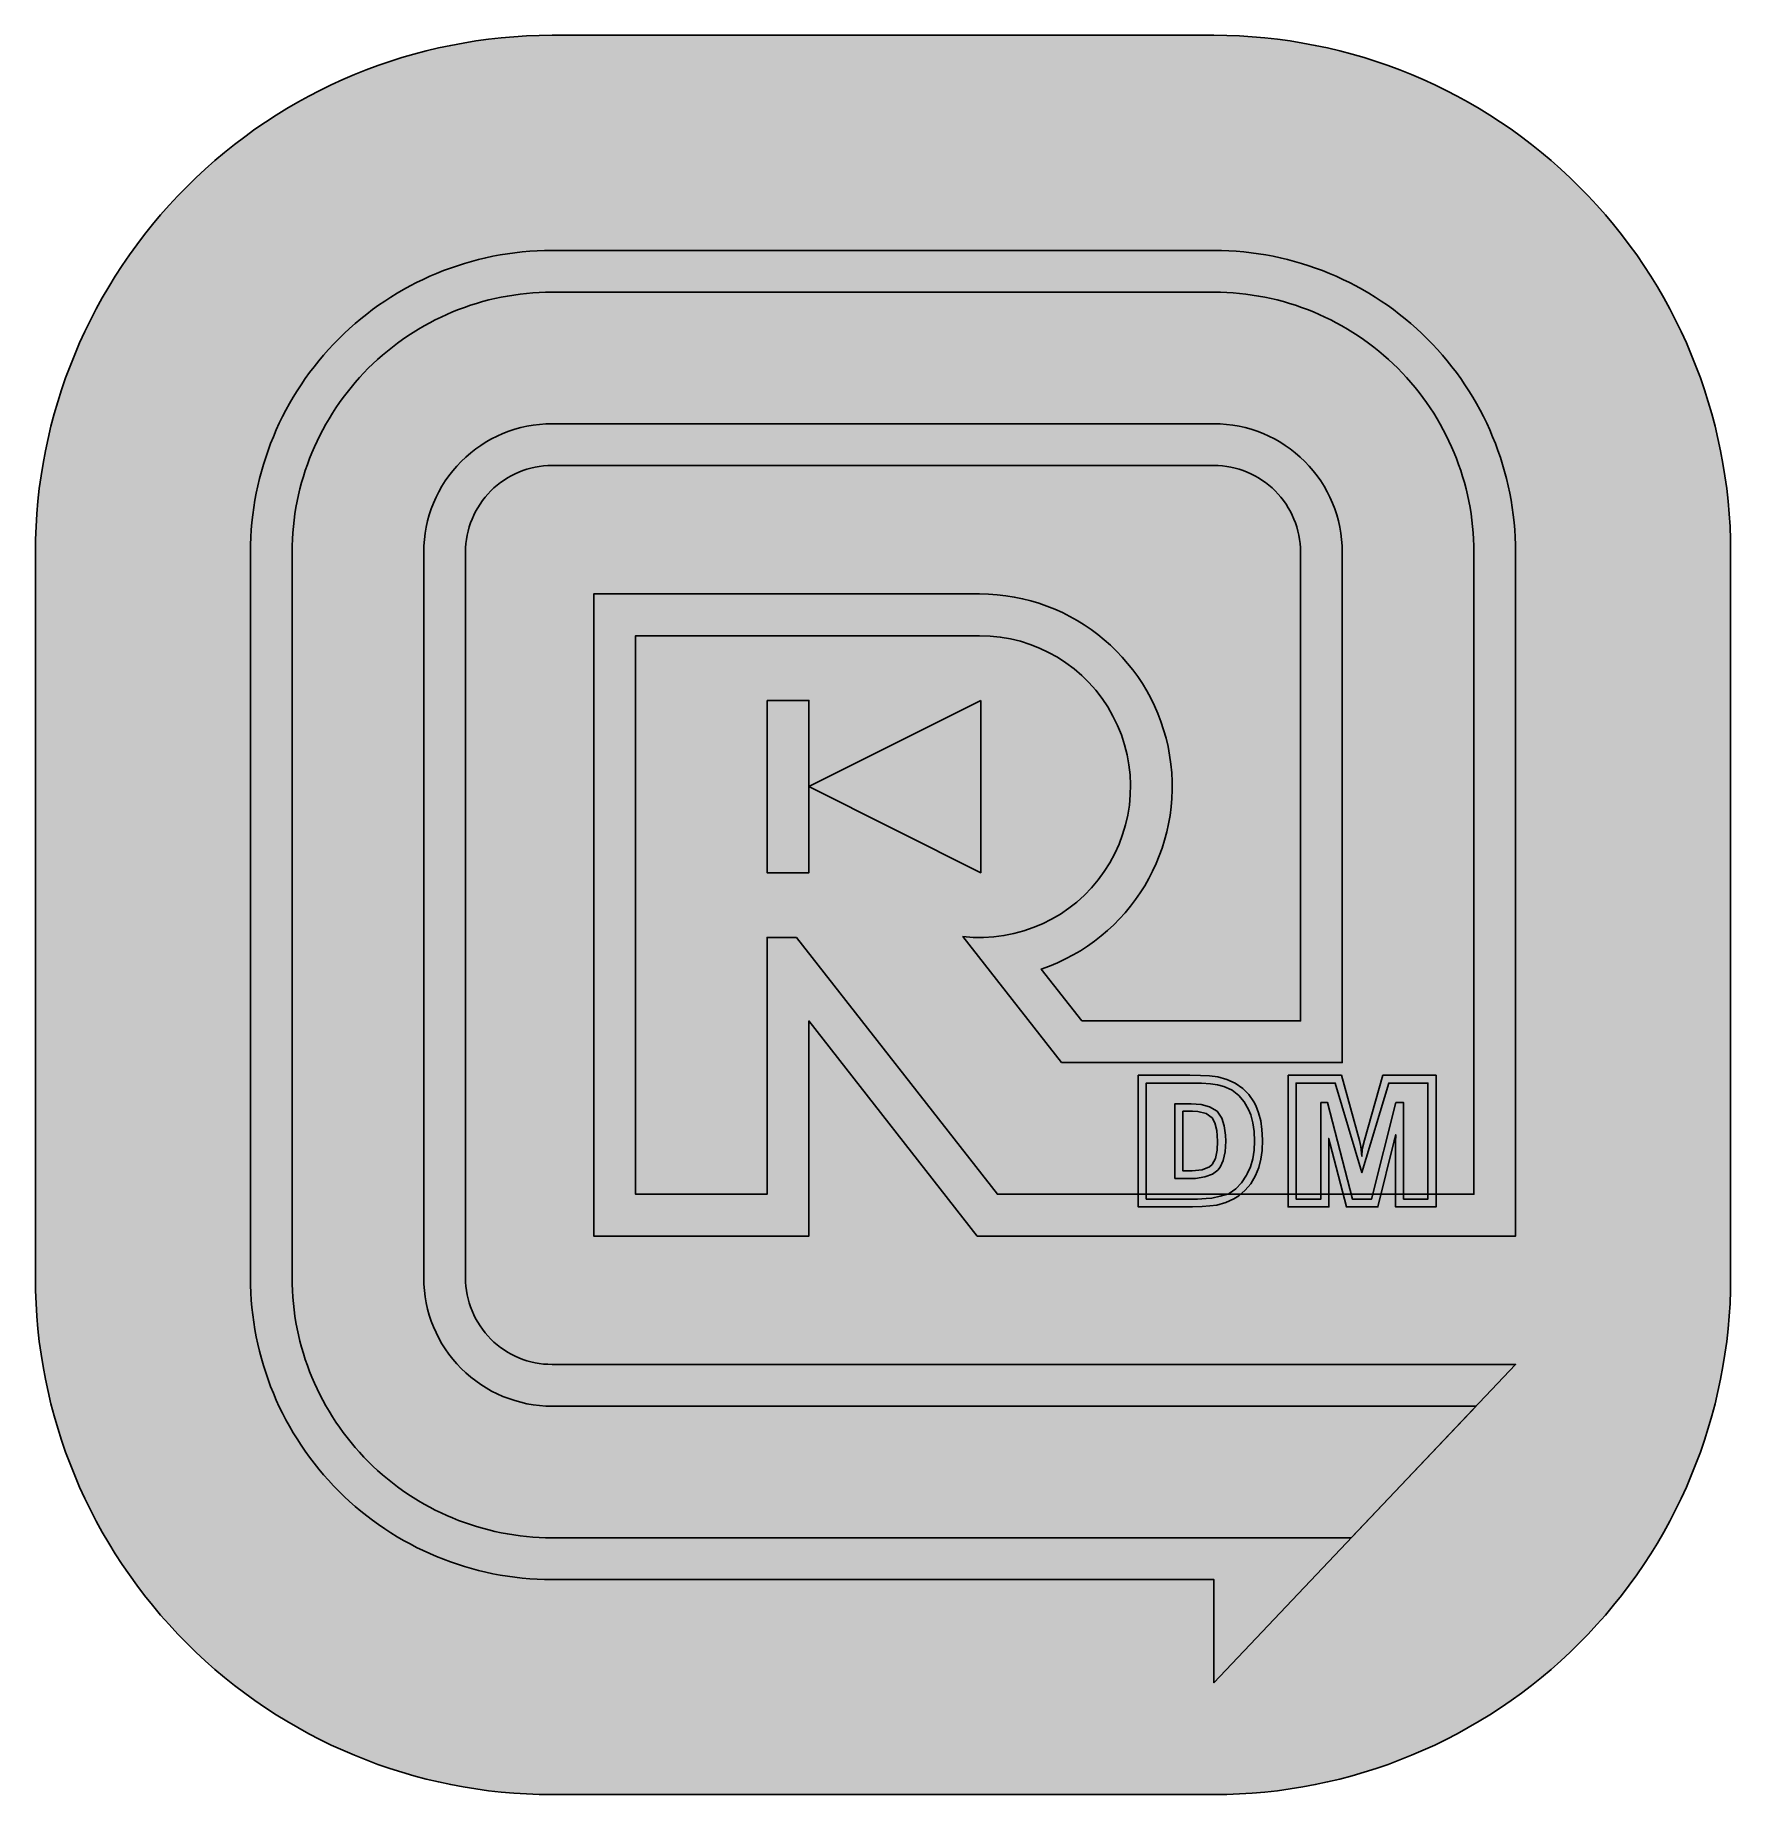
# Model space of a CAD drawing. Header units: millimetres. Extents: x 2963 to 4062, y 1247 to 1959.
# Drawn here: x 3367.53 to 3393.94, y 1266.03 to 1293.43 of the extents above; entities that cross this region are included whole.
import ezdxf

# ---------------------------------------------------------------- set-up
doc = ezdxf.new("R2010")
doc.units = ezdxf.units.MM
doc.layers.get('0').update_dxf_attribs({"color": 255})
doc.layers.add('DMText', color=7, linetype='Continuous', true_color=0x22346e)
doc.layers.add('image', color=7, linetype='Continuous', true_color=0x22346e)
for name, color, linetype in [('textbound', 255, 'Continuous'), ('textboundcntr', 7, 'Continuous'), ('texthatch', 7, 'Continuous')]:
    doc.layers.add(name, color=color, linetype=linetype)

msp = doc.modelspace()

# ---------------------------------------------------------------- hatches: boundary and pattern name
at = {"layer": 'DMText', "true_color": 0x000000}
h = msp.add_hatch(color=18, dxfattribs=at)
h.dxf.hatch_style = 1
h.paths.add_polyline_path([(3370.881, 1274.08), (3370.881, 1285.38, -0.414214), (3375.581, 1290.08), (3385.891, 1290.08, -0.414214), (3390.591, 1285.38), (3390.591, 1274.73), (3385.241, 1274.73), (3382.203, 1274.73), (3379.581, 1278.08), (3379.581, 1274.73), (3376.231, 1274.73), (3376.231, 1284.73), (3382.241, 1284.73, -0.848947), (3383.202, 1278.888), (3383.835, 1278.08), (3387.241, 1278.08), (3387.241, 1285.38, 0.414214), (3385.891, 1286.73), (3375.581, 1286.73, 0.414214), (3374.231, 1285.38), (3374.231, 1274.08, 0.414214), (3375.581, 1272.73), (3385.891, 1272.73), (3390.591, 1272.73), (3385.891, 1267.773), (3385.891, 1269.38), (3375.581, 1269.38, -0.414214)], flags=16)
h.paths.add_polyline_path([(3378.931, 1280.388), (3378.931, 1283.071), (3379.581, 1283.071), (3379.581, 1281.73), (3382.258, 1283.071), (3382.258, 1280.388), (3379.581, 1281.73), (3379.581, 1280.388)], flags=0)
edge = h.paths.add_edge_path()
edge.add_line((3375.581, 1266.03), (3385.891, 1266.03))
edge.add_arc((3385.891, 1274.08), 8.05, 270, 360)
edge.add_line((3393.941, 1274.08), (3393.941, 1285.38))
edge.add_arc((3385.891, 1285.38), 8.05, 360, 450)
edge.add_line((3385.891, 1293.43), (3375.581, 1293.43))
edge.add_arc((3375.581, 1285.38), 8.05, 90, 180)
edge.add_line((3367.531, 1285.38), (3367.531, 1274.08))
edge.add_arc((3375.581, 1274.08), 8.05, 180, 270)
h = msp.add_hatch(color=18, dxfattribs=at)
h.dxf.hatch_style = 1
h.paths.add_polyline_path([(3382.258, 1280.388), (3382.258, 1283.071), (3379.581, 1281.73)])
h.paths.add_polyline_path([(3378.931, 1280.388), (3379.581, 1280.388), (3379.581, 1283.071), (3378.931, 1283.071)])
h = msp.add_hatch(color=18, dxfattribs=at)
h.dxf.hatch_style = 1
h.paths.add_polyline_path([(3384.712, 1275.184), (3385.395, 1275.184), (3385.556, 1275.186), (3385.707, 1275.19), (3385.83, 1275.2), (3385.934, 1275.213), (3386.079, 1275.253), (3386.199, 1275.307), (3386.277, 1275.356), (3386.378, 1275.442), (3386.464, 1275.543), (3386.541, 1275.67), (3386.591, 1275.798), (3386.623, 1275.925), (3386.643, 1276.062), (3386.65, 1276.228), (3386.64, 1276.388), (3386.62, 1276.524), (3386.586, 1276.648), (3386.542, 1276.763), (3386.511, 1276.822), (3386.433, 1276.936), (3386.341, 1277.028), (3386.22, 1277.109), (3386.091, 1277.17), (3385.952, 1277.209), (3385.822, 1277.224), (3385.683, 1277.231), (3385.514, 1277.234), (3384.712, 1277.234)])
h.paths.add_polyline_path([(3384.838, 1275.304), (3384.838, 1277.112), (3385.576, 1277.112), (3385.698, 1277.11), (3385.839, 1277.101), (3385.946, 1277.086), (3386.046, 1277.061), (3386.168, 1277.005), (3386.278, 1276.919), (3386.364, 1276.818), (3386.431, 1276.698), (3386.464, 1276.617), (3386.497, 1276.493), (3386.517, 1276.357), (3386.523, 1276.209), (3386.517, 1276.069), (3386.496, 1275.931), (3386.46, 1275.807), (3386.411, 1275.696), (3386.401, 1275.677), (3386.323, 1275.559), (3386.232, 1275.463), (3386.128, 1275.391), (3385.99, 1275.35), (3385.86, 1275.322), (3385.768, 1275.313), (3385.635, 1275.305), (3385.47, 1275.304)], flags=16)
h.paths.add_polyline_path([(3385.283, 1275.627), (3385.283, 1276.789), (3385.536, 1276.789), (3385.695, 1276.778), (3385.824, 1276.743), (3385.94, 1276.674), (3386.012, 1276.567), (3386.052, 1276.447), (3386.072, 1276.302), (3386.075, 1276.209), (3386.065, 1276.043), (3386.036, 1275.908), (3385.989, 1275.804), (3385.954, 1275.757), (3385.868, 1275.693), (3385.752, 1275.65), (3385.605, 1275.628), (3385.525, 1275.627)], flags=0)
h.paths.add_polyline_path([(3385.409, 1275.745), (3385.409, 1276.674), (3385.56, 1276.674), (3385.64, 1276.669), (3385.772, 1276.636), (3385.862, 1276.57), (3385.906, 1276.495), (3385.938, 1276.371), (3385.949, 1276.209), (3385.941, 1276.066), (3385.914, 1275.935), (3385.865, 1275.844), (3385.821, 1275.806), (3385.709, 1275.76), (3385.551, 1275.745)], flags=0)
h.paths.add_polyline_path([(3387.047, 1277.234), (3387.047, 1275.184), (3387.682, 1275.184), (3387.682, 1276.189), (3387.679, 1276.25), (3387.701, 1276.16), (3387.955, 1275.184), (3388.445, 1275.184), (3388.697, 1276.212), (3388.723, 1276.307), (3388.72, 1276.195), (3388.72, 1275.184), (3389.351, 1275.184), (3389.351, 1277.234), (3388.524, 1277.234), (3388.238, 1276.224), (3388.203, 1276.085), (3388.198, 1275.973), (3388.18, 1276.126), (3388.158, 1276.219), (3387.877, 1277.234)])
h.paths.add_polyline_path([(3387.172, 1277.112), (3387.782, 1277.112), (3388.198, 1275.719), (3388.616, 1277.112), (3389.226, 1277.112), (3389.226, 1275.304), (3388.846, 1275.304), (3388.846, 1276.809), (3388.726, 1276.809), (3388.348, 1275.304), (3388.048, 1275.304), (3387.662, 1276.809), (3387.557, 1276.809), (3387.557, 1275.304), (3387.172, 1275.304)], flags=16)
h = msp.add_hatch(color=18, dxfattribs=at)
h.dxf.hatch_style = 1
h.paths.add_polyline_path([(3384.838, 1275.304), (3385.47, 1275.304), (3385.635, 1275.305), (3385.768, 1275.313), (3385.86, 1275.322), (3385.99, 1275.35), (3386.124, 1275.389), (3386.128, 1275.391), (3386.232, 1275.463), (3386.323, 1275.559), (3386.401, 1275.677), (3386.411, 1275.696), (3386.46, 1275.807), (3386.496, 1275.931), (3386.517, 1276.069), (3386.523, 1276.209), (3386.517, 1276.357), (3386.497, 1276.493), (3386.464, 1276.617), (3386.431, 1276.698), (3386.364, 1276.818), (3386.278, 1276.919), (3386.174, 1277), (3386.165, 1277.006), (3386.046, 1277.061), (3385.946, 1277.086), (3385.839, 1277.101), (3385.698, 1277.11), (3385.576, 1277.112), (3384.838, 1277.112)])
h.paths.add_polyline_path([(3385.283, 1276.789), (3385.536, 1276.789), (3385.695, 1276.778), (3385.824, 1276.743), (3385.94, 1276.674), (3386.012, 1276.567), (3386.052, 1276.447), (3386.072, 1276.302), (3386.075, 1276.209), (3386.065, 1276.043), (3386.036, 1275.908), (3385.989, 1275.804), (3385.954, 1275.757), (3385.868, 1275.693), (3385.752, 1275.65), (3385.605, 1275.628), (3385.525, 1275.627), (3385.283, 1275.627)], flags=16)
h.paths.add_polyline_path([(3385.409, 1276.674), (3385.56, 1276.674), (3385.64, 1276.669), (3385.772, 1276.636), (3385.862, 1276.57), (3385.906, 1276.495), (3385.938, 1276.371), (3385.949, 1276.209), (3385.941, 1276.066), (3385.914, 1275.935), (3385.865, 1275.844), (3385.821, 1275.806), (3385.709, 1275.76), (3385.551, 1275.745), (3385.409, 1275.745)], flags=0)
h.paths.add_polyline_path([(3387.172, 1277.112), (3387.172, 1275.304), (3387.557, 1275.304), (3387.557, 1276.809), (3387.662, 1276.809), (3388.048, 1275.304), (3388.348, 1275.304), (3388.726, 1276.809), (3388.846, 1276.809), (3388.846, 1275.304), (3389.226, 1275.304), (3389.226, 1277.112), (3388.616, 1277.112), (3388.198, 1275.719), (3387.782, 1277.112)])
h = msp.add_hatch(color=18, dxfattribs=at)
h.dxf.hatch_style = 1
h.paths.add_polyline_path([(3385.283, 1275.627), (3385.525, 1275.627), (3385.605, 1275.628), (3385.752, 1275.65), (3385.868, 1275.693), (3385.954, 1275.757), (3385.989, 1275.804), (3386.036, 1275.908), (3386.065, 1276.043), (3386.075, 1276.209), (3386.072, 1276.302), (3386.052, 1276.447), (3386.012, 1276.567), (3385.94, 1276.674), (3385.824, 1276.743), (3385.695, 1276.778), (3385.536, 1276.789), (3385.283, 1276.789)])
h.paths.add_polyline_path([(3385.409, 1276.674), (3385.56, 1276.674), (3385.64, 1276.669), (3385.772, 1276.636), (3385.862, 1276.57), (3385.906, 1276.495), (3385.938, 1276.371), (3385.949, 1276.209), (3385.941, 1276.066), (3385.914, 1275.935), (3385.865, 1275.844), (3385.821, 1275.806), (3385.709, 1275.76), (3385.551, 1275.745), (3385.409, 1275.745)], flags=16)
h = msp.add_hatch(color=18, dxfattribs=at)
h.dxf.hatch_style = 1
h.paths.add_polyline_path([(3385.409, 1275.745), (3385.551, 1275.745), (3385.709, 1275.76), (3385.821, 1275.806), (3385.865, 1275.844), (3385.914, 1275.935), (3385.941, 1276.066), (3385.949, 1276.209), (3385.938, 1276.371), (3385.906, 1276.495), (3385.862, 1276.57), (3385.772, 1276.636), (3385.64, 1276.669), (3385.56, 1276.674), (3385.409, 1276.674)])
at = {"layer": 'image', "true_color": 0xffffff}
h = msp.add_hatch(color=7, dxfattribs=at)
h.dxf.hatch_style = 1
edge = h.paths.add_edge_path()
edge.add_arc((3385.891, 1285.38), 4.05, 360, 450)
edge.add_line((3385.891, 1289.43), (3375.581, 1289.43))
edge.add_arc((3375.581, 1285.38), 4.05, 90, 180)
edge.add_line((3371.531, 1285.38), (3371.531, 1274.08))
edge.add_arc((3375.581, 1274.08), 4.05, 180, 270)
edge.add_line((3375.581, 1270.03), (3388.031, 1270.03))
edge.add_line((3388.031, 1270.03), (3389.975, 1272.08))
edge.add_line((3389.975, 1272.08), (3375.581, 1272.08))
edge.add_arc((3375.581, 1274.08), 2, 180, 270, ccw=False)
edge.add_line((3373.581, 1274.08), (3373.581, 1285.38))
edge.add_arc((3375.581, 1285.38), 2, 90, 180, ccw=False)
edge.add_line((3375.581, 1287.38), (3385.891, 1287.38))
edge.add_arc((3385.891, 1285.38), 2, 0, 90, ccw=False)
edge.add_line((3387.891, 1285.38), (3387.891, 1277.43))
edge.add_line((3387.891, 1277.43), (3383.518, 1277.43))
edge.add_line((3383.518, 1277.43), (3381.98, 1279.394))
edge.add_arc((3382.241, 1281.73), 2.35, 263.6268, 450)
edge.add_line((3382.241, 1284.08), (3376.881, 1284.08))
edge.add_line((3376.881, 1284.08), (3376.881, 1275.38))
edge.add_line((3376.881, 1275.38), (3378.931, 1275.38))
edge.add_line((3378.931, 1275.38), (3378.931, 1279.38))
edge.add_line((3378.931, 1279.38), (3379.388, 1279.38))
edge.add_line((3379.388, 1279.38), (3382.519, 1275.38))
edge.add_line((3382.519, 1275.38), (3384.591, 1275.38))
edge.add_line((3384.591, 1275.38), (3389.941, 1275.38))
edge.add_line((3389.941, 1275.38), (3389.941, 1285.38))
h.paths.add_polyline_path([(3382.258, 1280.388), (3379.581, 1281.73), (3379.581, 1280.388), (3378.931, 1280.388), (3378.931, 1283.071), (3379.581, 1283.071), (3379.581, 1281.73), (3382.258, 1283.071)], flags=16)
at = {"layer": 'texthatch', "true_color": 0xffffff}
h = msp.add_hatch(color=7, dxfattribs=at)
h.dxf.hatch_style = 1
edge = h.paths.add_edge_path()
edge.add_arc((3375.581, 1285.38), 1.35, 90, 180, ccw=False)
edge.add_line((3375.581, 1286.73), (3385.891, 1286.73))
edge.add_arc((3385.891, 1285.38), 1.35, 0, 90, ccw=False)
edge.add_line((3387.241, 1285.38), (3387.241, 1278.08))
edge.add_line((3387.241, 1278.08), (3383.835, 1278.08))
edge.add_line((3383.835, 1278.08), (3383.202, 1278.888))
edge.add_arc((3382.241, 1281.73), 3, 288.6821, 450)
edge.add_line((3382.241, 1284.73), (3376.231, 1284.73))
edge.add_line((3376.231, 1284.73), (3376.231, 1274.73))
edge.add_line((3376.231, 1274.73), (3379.581, 1274.73))
edge.add_line((3379.581, 1274.73), (3379.581, 1278.08))
edge.add_line((3379.581, 1278.08), (3382.203, 1274.73))
edge.add_line((3382.203, 1274.73), (3385.241, 1274.73))
edge.add_line((3385.241, 1274.73), (3390.591, 1274.73))
edge.add_line((3390.591, 1274.73), (3390.591, 1285.38))
edge.add_arc((3385.891, 1285.38), 4.7, 360, 450)
edge.add_line((3385.891, 1290.08), (3375.581, 1290.08))
edge.add_arc((3375.581, 1285.38), 4.7, 90, 180)
edge.add_line((3370.881, 1285.38), (3370.881, 1274.08))
edge.add_arc((3375.581, 1274.08), 4.7, 180, 270)
edge.add_line((3375.581, 1269.38), (3385.891, 1269.38))
edge.add_line((3385.891, 1269.38), (3385.891, 1267.773))
edge.add_line((3385.891, 1267.773), (3390.591, 1272.73))
edge.add_line((3390.591, 1272.73), (3385.891, 1272.73))
edge.add_line((3385.891, 1272.73), (3375.581, 1272.73))
edge.add_arc((3375.581, 1274.08), 1.35, 180, 270, ccw=False)
edge.add_line((3374.231, 1274.08), (3374.231, 1285.38))
edge = h.paths.add_edge_path(flags=16)
edge.add_arc((3375.581, 1285.38), 4.05, 90, 180, ccw=False)
edge.add_line((3375.581, 1289.43), (3385.891, 1289.43))
edge.add_arc((3385.891, 1285.38), 4.05, 0, 90, ccw=False)
edge.add_line((3389.941, 1285.38), (3389.941, 1275.38))
edge.add_line((3389.941, 1275.38), (3384.591, 1275.38))
edge.add_line((3384.591, 1275.38), (3382.519, 1275.38))
edge.add_line((3382.519, 1275.38), (3379.388, 1279.38))
edge.add_line((3379.388, 1279.38), (3378.931, 1279.38))
edge.add_line((3378.931, 1279.38), (3378.931, 1275.38))
edge.add_line((3378.931, 1275.38), (3376.881, 1275.38))
edge.add_line((3376.881, 1275.38), (3376.881, 1284.08))
edge.add_line((3376.881, 1284.08), (3382.241, 1284.08))
edge.add_arc((3382.241, 1281.73), 2.35, -96.3732, 90, ccw=False)
edge.add_line((3381.98, 1279.394), (3383.518, 1277.43))
edge.add_line((3383.518, 1277.43), (3387.891, 1277.43))
edge.add_line((3387.891, 1277.43), (3387.891, 1285.38))
edge.add_arc((3385.891, 1285.38), 2, 0, 90)
edge.add_line((3385.891, 1287.38), (3375.581, 1287.38))
edge.add_arc((3375.581, 1285.38), 2, 90, 180)
edge.add_line((3373.581, 1285.38), (3373.581, 1274.08))
edge.add_arc((3375.581, 1274.08), 2, 180, 270)
edge.add_line((3375.581, 1272.08), (3385.891, 1272.08))
edge.add_line((3385.891, 1272.08), (3385.891, 1270.03))
edge.add_line((3385.891, 1270.03), (3375.581, 1270.03))
edge.add_arc((3375.581, 1274.08), 4.05, 180, 270, ccw=False)
edge.add_line((3371.531, 1274.08), (3371.531, 1285.38))
h.paths.add_polyline_path([(3378.931, 1283.071), (3379.581, 1283.071), (3379.581, 1281.73), (3382.258, 1283.071), (3382.258, 1280.388), (3379.581, 1281.73), (3379.581, 1280.388), (3378.931, 1280.388)], flags=0)
h.paths.add_polyline_path([(3381.032, 1281.73), (3381.608, 1282.019), (3381.608, 1281.441)], flags=0)

# ---------------------------------------------------------------- linework, layer by layer
at = {"color": 7, "true_color": 0xffffff}
for points in [[(3385.891, 1272.73), (3390.591, 1272.73), (3385.891, 1267.773), (3385.891, 1269.38), (3375.581, 1269.38, -0.414214), (3370.881, 1274.08), (3370.881, 1285.38, -0.414214), (3375.581, 1290.08), (3385.891, 1290.08, -0.414214), (3390.591, 1285.38), (3390.591, 1274.73), (3385.241, 1274.73), (3382.203, 1274.73), (3379.581, 1278.08), (3379.581, 1274.73), (3376.231, 1274.73), (3376.231, 1284.73), (3382.241, 1284.73, -0.848947), (3383.202, 1278.888), (3383.835, 1278.08), (3387.241, 1278.08), (3387.241, 1285.38, 0.414214), (3385.891, 1286.73), (3375.581, 1286.73, 0.414214), (3374.231, 1285.38), (3374.231, 1274.08, 0.414214), (3375.581, 1272.73)], [(3383.518, 1277.43), (3387.891, 1277.43), (3387.891, 1285.38, 0.414214), (3385.891, 1287.38), (3375.581, 1287.38, 0.414214), (3373.581, 1285.38), (3373.581, 1274.08, 0.414214), (3375.581, 1272.08), (3389.975, 1272.08), (3388.031, 1270.03), (3375.581, 1270.03, -0.414214), (3371.531, 1274.08), (3371.531, 1285.38, -0.414214), (3375.581, 1289.43), (3385.891, 1289.43, -0.414214), (3389.941, 1285.38), (3389.941, 1275.38), (3384.591, 1275.38), (3382.519, 1275.38), (3379.388, 1279.38), (3378.931, 1279.38), (3378.931, 1275.38), (3376.881, 1275.38), (3376.881, 1284.08), (3382.241, 1284.08, -1.057223), (3381.98, 1279.394)]]:
    msp.add_lwpolyline(points, format="xyb", close=True, dxfattribs=at)
for points in [[(3378.931, 1283.071), (3378.931, 1280.388), (3379.581, 1280.388), (3379.581, 1283.071), (3378.931, 1283.071)], [(3385.891, 1269.376), (3385.891, 1267.773)]]:
    msp.add_lwpolyline(points, dxfattribs=at)
msp.add_lwpolyline([(3382.258, 1283.071), (3382.258, 1280.388), (3379.581, 1281.73)], close=True, dxfattribs=at)
at = {"layer": 'DMText', "color": 18, "true_color": 0x000000}
msp.add_lwpolyline([(3384.712, 1275.184), (3384.712, 1277.234)], dxfattribs=at)
for points in [[(3386.643, 1276.062), (3386.623, 1275.925), (3386.591, 1275.798), (3386.541, 1275.67), (3386.464, 1275.543), (3386.378, 1275.442), (3386.277, 1275.356), (3386.199, 1275.307), (3386.079, 1275.253), (3385.934, 1275.213), (3385.83, 1275.2), (3385.707, 1275.19), (3385.556, 1275.186), (3385.395, 1275.184), (3384.712, 1275.184), (3384.712, 1277.234), (3385.514, 1277.234), (3385.683, 1277.231), (3385.822, 1277.224), (3385.952, 1277.209), (3386.091, 1277.17), (3386.22, 1277.109), (3386.341, 1277.028), (3386.433, 1276.936), (3386.511, 1276.822), (3386.542, 1276.763), (3386.586, 1276.648), (3386.62, 1276.524), (3386.64, 1276.388), (3386.65, 1276.228)], [(3386.497, 1276.493), (3386.464, 1276.617), (3386.431, 1276.698), (3386.364, 1276.818), (3386.278, 1276.919), (3386.174, 1277), (3386.165, 1277.006), (3386.046, 1277.061), (3385.946, 1277.086), (3385.839, 1277.101), (3385.698, 1277.11), (3385.576, 1277.112), (3384.838, 1277.112), (3384.838, 1275.304), (3385.47, 1275.304), (3385.635, 1275.305), (3385.768, 1275.313), (3385.86, 1275.322), (3385.99, 1275.35), (3386.124, 1275.389), (3386.128, 1275.391), (3386.232, 1275.463), (3386.323, 1275.559), (3386.401, 1275.677), (3386.411, 1275.696), (3386.46, 1275.807), (3386.496, 1275.931), (3386.517, 1276.069), (3386.523, 1276.209), (3386.517, 1276.357)], [(3387.047, 1277.234), (3387.877, 1277.234), (3388.158, 1276.219), (3388.18, 1276.126), (3388.198, 1275.973), (3388.203, 1276.085), (3388.238, 1276.224), (3388.524, 1277.234), (3389.351, 1277.234), (3389.351, 1275.184), (3388.72, 1275.184), (3388.72, 1276.195), (3388.723, 1276.307), (3388.697, 1276.212), (3388.445, 1275.184), (3387.955, 1275.184), (3387.701, 1276.16), (3387.679, 1276.25), (3387.682, 1276.189), (3387.682, 1275.184), (3387.047, 1275.184)], [(3387.557, 1276.809), (3387.662, 1276.809), (3388.048, 1275.304), (3388.348, 1275.304), (3388.726, 1276.809), (3388.846, 1276.809), (3388.846, 1275.304), (3389.226, 1275.304), (3389.226, 1277.112), (3388.616, 1277.112), (3388.198, 1275.719), (3387.782, 1277.112), (3387.172, 1277.112), (3387.172, 1275.304), (3387.557, 1275.304)], [(3386.075, 1276.209), (3386.065, 1276.043), (3386.036, 1275.908), (3385.989, 1275.804), (3385.954, 1275.757), (3385.868, 1275.693), (3385.752, 1275.65), (3385.605, 1275.628), (3385.525, 1275.627), (3385.283, 1275.627), (3385.283, 1276.789), (3385.536, 1276.789), (3385.695, 1276.778), (3385.824, 1276.743), (3385.94, 1276.674), (3386.012, 1276.567), (3386.052, 1276.447), (3386.072, 1276.302)], [(3385.938, 1276.371), (3385.906, 1276.495), (3385.862, 1276.57), (3385.772, 1276.636), (3385.64, 1276.669), (3385.56, 1276.674), (3385.409, 1276.674), (3385.409, 1275.745), (3385.551, 1275.745), (3385.709, 1275.76), (3385.821, 1275.806), (3385.865, 1275.844), (3385.914, 1275.935), (3385.941, 1276.066), (3385.949, 1276.209)]]:
    msp.add_lwpolyline(points, close=True, dxfattribs=at)
at = {"layer": 'textbound'}
for points in [[(3375.581, 1266.03), (3385.891, 1266.03, 0.414214), (3393.941, 1274.08), (3393.941, 1285.38, 0.414214), (3385.891, 1293.43), (3375.581, 1293.43, 0.414214), (3367.531, 1285.38), (3367.531, 1274.08, 0.414214)], [(3385.891, 1272.73), (3390.591, 1272.73), (3385.891, 1267.773), (3385.891, 1269.38), (3375.581, 1269.38, -0.414214), (3370.881, 1274.08), (3370.881, 1285.38, -0.414214), (3375.581, 1290.08), (3385.891, 1290.08, -0.414214), (3390.591, 1285.38), (3390.591, 1274.73), (3385.241, 1274.73), (3382.203, 1274.73), (3379.581, 1278.08), (3379.581, 1274.73), (3376.231, 1274.73), (3376.231, 1284.73), (3382.241, 1284.73, -0.848947), (3383.202, 1278.888), (3383.835, 1278.08), (3387.241, 1278.08), (3387.241, 1285.38, 0.414214), (3385.891, 1286.73), (3375.581, 1286.73, 0.414214), (3374.231, 1285.38), (3374.231, 1274.08, 0.414214), (3375.581, 1272.73)]]:
    msp.add_lwpolyline(points, format="xyb", close=True, dxfattribs=at)
at = {"layer": 'textboundcntr'}
msp.add_lwpolyline([(3378.931, 1283.071), (3378.931, 1280.388), (3379.581, 1280.388), (3379.581, 1283.071), (3378.931, 1283.071)], dxfattribs=at)
msp.add_lwpolyline([(3382.258, 1283.071), (3382.258, 1280.388), (3379.581, 1281.73)], close=True, dxfattribs=at)

doc.saveas('drawing.dxf')
